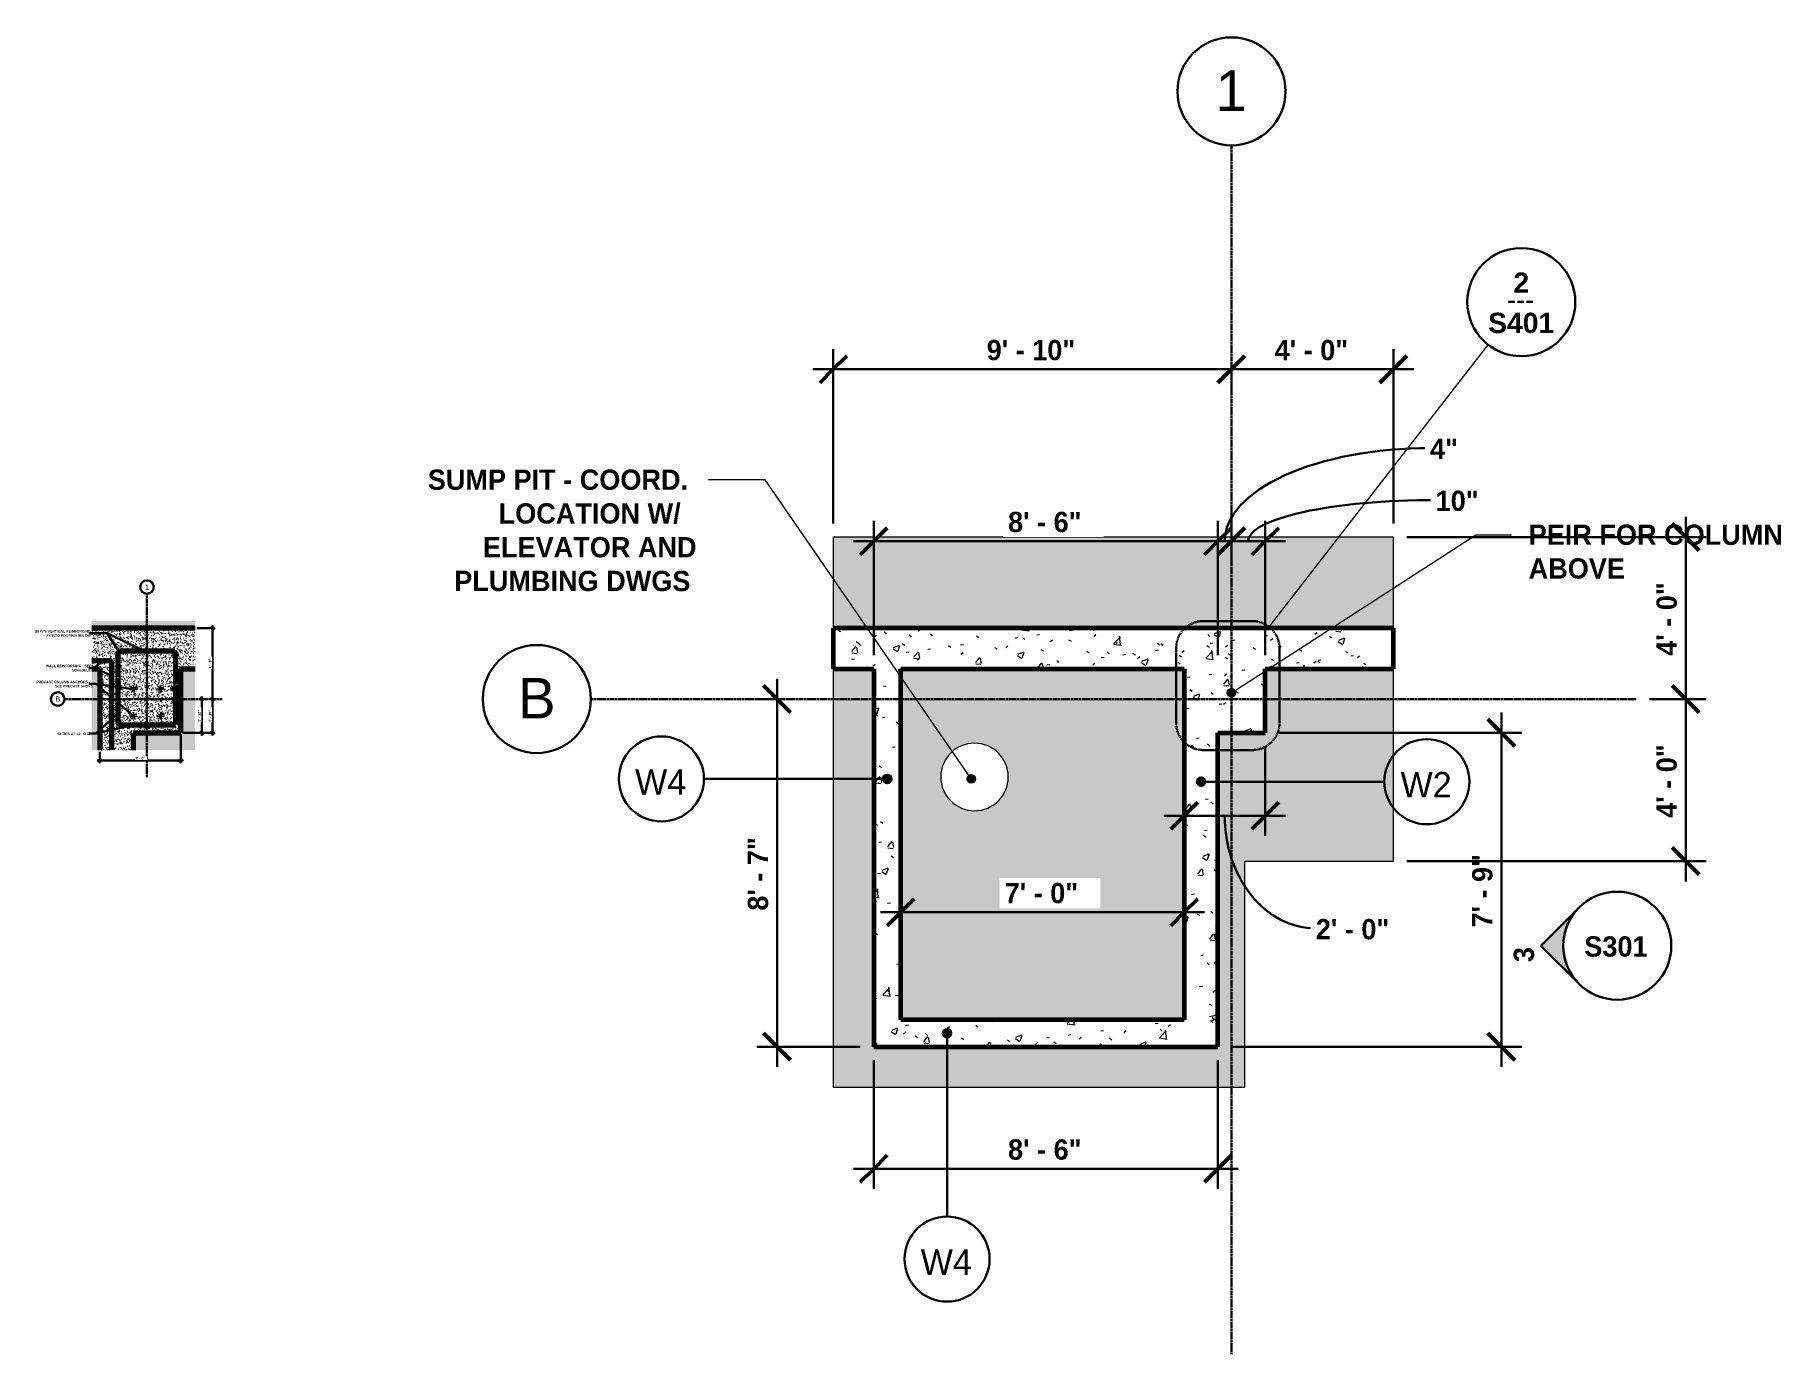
# Model space of a CAD drawing. Header units: inches. Extents: x -11943 to -10128, y -204 to 11732.
# Drawn here: x -11610 to -11093, y 11341 to 11732 of the extents above.
import ezdxf

# ---------------------------------------------------------------- set-up
doc = ezdxf.new("R2010")
doc.units = ezdxf.units.IN
doc.header["$MEASUREMENT"] = 0
for name, pattern in [('Dash 1_16_', [0.125, 0.0625, -0.0625]), ('Dash Dot 3_16_', [0.3125, 0.1875, -0.0625, 0, -0.0625]), ('Grid Line 1_2_', [0.875, 0.5, -0.125, 0.125, -0.125])]:
    doc.linetypes.add(name, pattern=pattern)
for name, color, linetype, lineweight in [('A-ANNO-DIMS', 211, 'Continuous', 9), ('A-ANNO-DIMS-64', 211, 'Continuous', 9), ('A-ANNO-DIMS-8', 211, 'Continuous', 9), ('A-ANNO-NOTE', 131, 'Continuous', 30), ('A-ANNO-SYMB', 150, 'Continuous', 9), ('A-DETL', 90, 'Continuous', 9), ('A-FLOR', 192, 'Continuous', 18), ('A-WALL', 113, 'Continuous', 18), ('A-WALL-IDEN', 211, 'Continuous', 30), ('A-WALL-PATT', 111, 'Continuous', 18), ('G-ANNO-SYMB', 111, 'Continuous', 30), ('G-ANNO-TEXT', 231, 'Continuous', 9), ('S-FNDN', 32, 'Continuous', 18), ('S-GRID', 1, 'Continuous', 9), ('S-GRID-IDEN', 1, 'Continuous', 30)]:
    doc.layers.add(name, color=color, linetype=linetype, lineweight=lineweight)
doc.styles.add('Arial_2', font='arial.ttf', dxfattribs={"height": 1.5})
doc.styles.add('Arial_3', font='arial.ttf', dxfattribs={"height": 12})
doc.styles.add('Arial_B', font='arialbd.ttf', dxfattribs={"height": 6})
doc.styles.add('Century Gothic', font='', dxfattribs={"height": 7.559055})
doc.styles.add('Century Gothic_1', font='', dxfattribs={"height": 0.09375})
doc.styles.add('Century Gothic_B_1', font='', dxfattribs={"height": 0.75})
doc.styles.add('Century Gothic_B_2', font='', dxfattribs={"height": 6})
doc.styles.get('Century Gothic').set_extended_font_data('Century Gothic')
doc.styles.get('Century Gothic_1').set_extended_font_data('Century Gothic')
doc.styles.get('Century Gothic_B_1').set_extended_font_data('Century Gothic', bold=True)
doc.styles.get('Century Gothic_B_2').set_extended_font_data('Century Gothic', bold=True)
doc.dimstyles.new('OD__1_16__Tol__', dxfattribs={"dimscale": 12, "dimtxt": 6.26501, "dimasz": 0.666667, "dimexe": 0.5, "dimexo": 0.333333, "dimgap": 0.083333, "dimtad": 1, "dimdec": 4, "dimrnd": 0.0625, "dimzin": 3, "dimdsep": 46, "dimlunit": 4, "dimtxsty": 'Century Gothic_B_2', "dimblk1": 'OBLIQUE', "dimblk2": 'OBLIQUE', "dimsah": 1, "dimcen": 0.09, "dimdle": 0.5, "dimazin": 0, "dimtfac": 1, "dimtdec": 4, "dimtix": 1, "dimtmove": 0, "dimatfit": 3, "dimfxl": 1, "dimtvp": 1, "dimtfill": 1, "dimfrac": 2, "dimtolj": 1, "dimtzin": 0, "dimlwd": 30, "dimlwe": 30, "dimarcsym": 2})
doc.dimstyles.new('OD__1_16__Tol___1', dxfattribs={"dimscale": 12, "dimtxt": 6.26501, "dimasz": 0.666667, "dimexe": 0.5, "dimexo": 0.333333, "dimgap": 0.083333, "dimtad": 1, "dimdec": 4, "dimrnd": 0.0625, "dimzin": 3, "dimdsep": 46, "dimlunit": 4, "dimtxsty": 'Century Gothic_B_2', "dimblk1": 'OBLIQUE', "dimblk2": 'OBLIQUE', "dimsah": 1, "dimcen": 0.09, "dimdle": 0.5, "dimazin": 0, "dimtfac": 1, "dimtdec": 4, "dimtix": 1, "dimtmove": 1, "dimatfit": 3, "dimfxl": 1, "dimtvp": 1, "dimtfill": 1, "dimfrac": 2, "dimtolj": 1, "dimtzin": 0, "dimlwd": 30, "dimlwe": 30, "dimarcsym": 2})
doc.dimstyles.new('OD__1_4__Tol___2', dxfattribs={"dimscale": 12, "dimtxt": 0.783126, "dimasz": 0.083333, "dimexe": 0.0625, "dimexo": 0.041667, "dimgap": 0.010417, "dimtad": 1, "dimrnd": 0.25, "dimzin": 1, "dimdsep": 46, "dimlunit": 4, "dimtxsty": 'Century Gothic_B_1', "dimblk1": 'OBLIQUE', "dimblk2": 'OBLIQUE', "dimsah": 1, "dimcen": 0.09, "dimdle": 0.0625, "dimazin": 0, "dimtfac": 1, "dimtdec": 4, "dimtix": 1, "dimtmove": 0, "dimatfit": 3, "dimfxl": 1, "dimtvp": 1, "dimtfill": 1, "dimfrac": 2, "dimtolj": 1, "dimtzin": 0, "dimlwd": 30, "dimlwe": 30, "dimarcsym": 2})
doc.dimstyles.new('OD__1_4__Tol___3', dxfattribs={"dimscale": 12, "dimtxt": 6.26501, "dimasz": 0.666667, "dimexe": 0.5, "dimexo": 0.333333, "dimgap": 0.083333, "dimtad": 1, "dimrnd": 0.25, "dimzin": 1, "dimdsep": 46, "dimlunit": 4, "dimtxsty": 'Century Gothic_B_2', "dimblk1": 'OBLIQUE', "dimblk2": 'OBLIQUE', "dimsah": 1, "dimcen": 0.09, "dimdle": 0.5, "dimazin": 0, "dimtfac": 1, "dimtdec": 4, "dimtix": 1, "dimtmove": 0, "dimatfit": 3, "dimfxl": 1, "dimtvp": 1, "dimtfill": 1, "dimfrac": 2, "dimtolj": 1, "dimtzin": 0, "dimlwd": 30, "dimlwe": 30, "dimarcsym": 2})
doc.dimstyles.new('OD__1_4__Tol___4', dxfattribs={"dimscale": 12, "dimtxt": 6.26501, "dimasz": 0.666667, "dimexe": 0.5, "dimexo": 0.333333, "dimgap": 0.083333, "dimtad": 1, "dimrnd": 0.25, "dimzin": 1, "dimdsep": 46, "dimlunit": 4, "dimtxsty": 'Century Gothic_B_2', "dimblk1": 'OBLIQUE', "dimblk2": 'OBLIQUE', "dimsah": 1, "dimcen": 0.09, "dimdle": 0.5, "dimazin": 0, "dimtfac": 1, "dimtdec": 4, "dimtix": 1, "dimtmove": 1, "dimatfit": 3, "dimfxl": 1, "dimtvp": 1, "dimtfill": 1, "dimfrac": 2, "dimtolj": 1, "dimtzin": 0, "dimlwd": 30, "dimlwe": 30, "dimarcsym": 2})
pattern_1 = [(50, (-8095.8574, 0), (2.29529108, -0.20022947), [0.24, -2.64]), (355, (-8095.8574, 0), (-0.44391855, 2.40684884), [0.192, -2.112]), (100.451, (-8095.6664, -0.017), (1.85147686, 2.206452), [0.204, -2.244]), (46.184, (-8095.8574, 0.64), (3.41498314, -0.5298822), [0.36, -3.96]), (96.636, (-8095.5724, 0.596), (2.9907744, 3.1175039), [0.306, -3.365]), (351.184, (-8095.8574, 0.64), (2.9911175, 3.1174062), [0.288, -3.168]), (21, (-8095.5374, 0.48), (1.91043364, -1.28790384), [0.24, -2.64]), (326, (-8095.5374, 0.48), (0.77860356, 2.3202934), [0.192, -2.112]), (71.451, (-8095.3784, 0.373), (2.6890473, 1.0321926), [0.204, -2.244]), (37.5, (-8095.85735, 0), (0.038893785, 1.0646921), [0.106, -1.981, 0.106, -2.038, -2.12]), (37.5, (-8095.85735, 0), (0.038893785, 1.0646921), [-4.23, 0.106, -2.014]), (7.5, (-8095.8574, 0), (0.84152303, 1.26163425), [0.106, -1.117, 0.106, -1.933, -0.808]), (7.5, (-8095.8574, 0), (0.84152303, 1.26163425), [-3.261, 0.106, -0.702]), (327.5, (-8096.57135, 0), (1.70784171, -0.07187965), [0.106, -0.694, 0.106, -2.39, -3.312]), (327.5, (-8096.57135, 0), (1.70784171, -0.07187965), [-3.296, 0.106, -3.206]), (317.5, (-8096.8914, 0), (1.86586297, 0.32069512), [0.106, -0.934, 0.106, -1.552, -2.352]), (317.5, (-8096.8914, 0), (1.86586297, 0.32069512), [-2.698, 0.106, -2.246])]
pattern_2 = [(50, (-7774.545, 0), (18.362056, -1.606828), [1.92, -21.12]), (355, (-7774.545, 0), (-3.552257, 19.255874), [1.536, -16.896]), (100.451, (-7773.015, -0.134), (14.81021, 17.649286), [1.632, -17.949]), (46.184, (-7774.545, 5.12), (27.32125, -4.237615), [2.88, -31.68]), (96.636, (-7772.268, 4.767), (23.927535, 24.937167), [2.448, -26.924]), (351.184, (-7774.545, 5.12), (23.927645, 24.937426), [2.304, -25.344]), (21, (-7771.985, 3.84), (15.28081, -10.307465), [1.92, -21.12]), (326, (-7771.985, 3.84), (6.22856, 18.563735), [1.536, -16.896]), (71.451, (-7770.712, 2.981), (21.509846, 8.25628), [1.632, -17.949]), (37.5, (-7774.5454, 0), (0.3110953, 8.5225365), [0.845, -15.846, 0.845, -16.307, -16.96]), (37.5, (-7774.5454, 0), (0.3110953, 8.5225365), [-33.843, 0.845, -16.115]), (7.5, (-7774.545, 0), (6.7346365, 10.0974314), [0.845, -8.934, 0.845, -15.462, -6.464]), (7.5, (-7774.545, 0), (6.7346365, 10.0974314), [-26.086, 0.845, -5.619]), (327.5, (-7780.2544, 0), (13.6661073, -0.5771864), [0.845, -5.555, 0.845, -19.123, -26.496]), (327.5, (-7780.2544, 0), (13.6661073, -0.5771864), [-26.368, 0.845, -25.651]), (317.5, (-7782.814, 0), (14.929853, 2.562859), [0.845, -7.475, 0.845, -12.416, -18.816]), (317.5, (-7782.814, 0), (14.929853, 2.562859), [-21.581, 0.845, -17.971])]

msp = doc.modelspace()

# ---------------------------------------------------------------- texts
at = {"layer": 'A-ANNO-NOTE', "lineweight": 9, "char_height": 0.75, "attachment_point": 1, "style": 'Century Gothic_B_1'}
for s, insert, width in [("(8) #7's VERTICAL REINFORCING", (-11610.42998, 11555.63444), 19.46775), ("- J's INTO FOOTING BELOW", (-11607.78415, 11554.38444), 16.261), ('WALL REINFORCING - SEE', (-11607.13865, 11545.38444), 15.47825), ('SCHEDULE', (-11599.51365, 11544.13444), 6.23675), ('PRECAST COLUMN ANCHORS -', (-11609.95124, 11540.63444), 18.887), ('SEE PRECAST SHOPS', (-11604.40958, 11539.38444), 12.1705)]:
    msp.add_mtext(s, dxfattribs=dict(at, insert=insert, width=width))
at = {"layer": 'A-ANNO-SYMB', "char_height": 6, "attachment_point": 1, "style": 'Arial_B'}
for s, insert, width in [('\\fArial|b1|i0|c0|p34|;2', (-11172.30985, 11661.54868), 5.656), ('S401', (-11179.80591, 11649.63165), 23.836)]:
    msp.add_mtext(s, dxfattribs=dict(at, insert=insert, width=width))
at = {"layer": 'A-WALL-IDEN', "lineweight": 9, "char_height": 7.559055, "width": 19.19, "attachment_point": 1, "style": 'Century Gothic'}
for s, insert in [('W4', (-11432.57063, 11514.39258)), ('W2', (-11205.77535, 11513.59174)), ('W4', (-11347.93986, 11372.17138))]:
    msp.add_mtext(s, dxfattribs=dict(at, insert=insert))
at = {"layer": 'G-ANNO-SYMB', "lineweight": 9, "insert": (-11151.32414, 11464.90256), "char_height": 6, "width": 23.028, "attachment_point": 1, "style": 'Century Gothic_B_2'}
msp.add_mtext('S301', dxfattribs=at)
at = {"layer": 'G-ANNO-SYMB', "lineweight": 9, "insert": (-11172.25205, 11457.2685), "char_height": 6, "width": 5.858, "attachment_point": 1, "rotation": 90, "style": 'Century Gothic_B_2'}
msp.add_mtext('\\fCentury Gothic|b1|i0|c0|p34|;3', dxfattribs=at)
at = {"layer": 'G-ANNO-TEXT', "color": 147, "lineweight": 20, "char_height": 6, "attachment_point": 1, "style": 'Century Gothic_B_2'}
for s, insert, width in [('SUMP PIT - COORD. ', (-11493.97905, 11603.17882), 94.536), ('LOCATION W/ ', (-11472.97905, 11593.17882), 69.084), ('PEIR FOR COLUMN ', (-11167.81225, 11586.87754), 93.122), ('ELEVATOR AND ', (-11477.64572, 11583.17882), 74.74), ('PLUMBING DWGS', (-11486.14572, 11573.17882), 85.042), ('ABOVE', (-11167.81225, 11576.87754), 35.148)]:
    msp.add_mtext(s, dxfattribs=dict(at, insert=insert, width=width))
at = {"layer": 'S-GRID-IDEN', "lineweight": 9, "attachment_point": 1}
for s, insert, char_height, width, style in [('1', (-11260.62182, 11721.41041), 12, 11.312, 'Arial_3'), ('1', (-11577.77517, 11569.13173), 1.5, 1.414, 'Arial_2'), ('B', (-11467.28199, 11541.44328), 12, 13.534, 'Arial_3'), ('B', (-11604.31556, 11535.97113), 1.5, 1.69175, 'Arial_2')]:
    msp.add_mtext(s, dxfattribs=dict(at, insert=insert, char_height=char_height, width=width, style=style))

# ---------------------------------------------------------------- blocks, each defined once
blk = doc.blocks.new('Grid - Grid Head - Circle-1738874-DETAIL - PIER AT ELEVATOR')
at = {"layer": 'S-GRID-IDEN'}
for start, end in [(0, 180), (180, 0)]:
    blk.add_arc((-3481.32, 11568.36), 2, start, end, dxfattribs=at)
blk = doc.blocks.new('DIMBLOCK11-DETAIL - PIER AT ELEVATOR')
at = {"layer": 'A-ANNO-DIMS-8', "lineweight": 30}
for p, q in [((-11557.78, 11556.19), (-11562.45, 11556.19)), ((-11562.39, 11556.19), (-11557.03, 11556.19)), ((-11557.78, 11556.94), (-11557.78, 11535.19)), ((-11557.57, 11535.19), (-11558.53, 11535.19)), ((-11557.78, 11535.19), (-11557.57, 11535.19))]:
    blk.add_line(p, q, dxfattribs=at)
at = {"layer": 'A-ANNO-DIMS-8', "lineweight": 50}
for p, q in [((-11557.78, 11556.19), (-11558.28, 11556.69)), ((-11557.78, 11556.19), (-11557.28, 11555.69)), ((-11557.78, 11535.19), (-11558.28, 11535.69)), ((-11557.78, 11535.19), (-11557.28, 11534.69))]:
    blk.add_line(p, q, dxfattribs=at)
at = {"layer": 'A-ANNO-DIMS-8', "color": 0, "lineweight": 30, "insert": (-11558.86, 11544.29), "char_height": 0.75, "width": 3.3563, "attachment_point": 1, "rotation": 90, "line_spacing_factor": 0.984502, "style": 'Century Gothic_B_1', "bg_fill": 3, "box_fill_scale": 1.25, "bg_fill_color": 256, "bg_fill_true_color": 13158600, "bg_fill_transparency": 0}
blk.add_mtext('1\' - 9"', dxfattribs=at)
blk = doc.blocks.new('_Oblique')
at = {"color": 0, "linetype": 'ByBlock', "lineweight": -2}
blk.add_line((-0.5, -0.5), (0.5, 0.5), dxfattribs=at)
blk = doc.blocks.new('DIMBLOCK12-DETAIL - PIER AT ELEVATOR')
at = {"layer": 'A-ANNO-DIMS-8', "lineweight": 30}
for p, q in [((-11557.57, 11535.19), (-11558.53, 11535.19)), ((-11557.78, 11535.19), (-11557.78, 11524.44)), ((-11557.78, 11535.19), (-11557.57, 11535.19)), ((-11566.68, 11525.19), (-11557.03, 11525.19)), ((-11557.78, 11525.19), (-11566.68, 11525.19))]:
    blk.add_line(p, q, dxfattribs=at)
at = {"layer": 'A-ANNO-DIMS-8', "lineweight": 50}
for p, q in [((-11557.78, 11535.19), (-11558.28, 11535.69)), ((-11557.78, 11535.19), (-11557.28, 11534.69)), ((-11557.78, 11525.19), (-11558.28, 11525.69)), ((-11557.78, 11525.19), (-11557.28, 11524.69))]:
    blk.add_line(p, q, dxfattribs=at)
at = {"layer": 'A-ANNO-DIMS-8', "color": 0, "lineweight": 30, "insert": (-11558.86, 11528.5), "char_height": 0.75, "width": 4.0573, "attachment_point": 1, "rotation": 90, "line_spacing_factor": 0.984502, "style": 'Century Gothic_B_1', "bg_fill": 3, "box_fill_scale": 1.25, "bg_fill_color": 256, "bg_fill_true_color": 13158600, "bg_fill_transparency": 0}
blk.add_mtext('0\' - 10"', dxfattribs=at)
blk = doc.blocks.new('DIMBLOCK13-DETAIL - PIER AT ELEVATOR')
at = {"layer": 'A-ANNO-DIMS-8', "lineweight": 30}
for p, q in [((-11567.18, 11524.69), (-11567.18, 11516.25)), ((-11567.18, 11517), (-11567.18, 11524.69)), ((-11591.93, 11517), (-11566.43, 11517)), ((-11591.18, 11517), (-11591.18, 11519.59)), ((-11591.18, 11519.53), (-11591.18, 11516.25))]:
    blk.add_line(p, q, dxfattribs=at)
at = {"layer": 'A-ANNO-DIMS-8', "lineweight": 50}
for p, q in [((-11591.18, 11517), (-11591.68, 11516.5)), ((-11591.18, 11517), (-11590.68, 11517.5)), ((-11567.18, 11517), (-11567.68, 11516.5)), ((-11567.18, 11517), (-11566.68, 11517.5))]:
    blk.add_line(p, q, dxfattribs=at)
at = {"layer": 'A-ANNO-DIMS-8', "color": 0, "lineweight": 30, "insert": (-11580.58, 11518.08), "char_height": 0.75, "width": 3.3563, "attachment_point": 1, "line_spacing_factor": 0.984502, "style": 'Century Gothic_B_1', "bg_fill": 3, "box_fill_scale": 1.25, "bg_fill_color": 256, "bg_fill_true_color": 13158600, "bg_fill_transparency": 0}
blk.add_mtext('2\' - 0"', dxfattribs=at)
blk = doc.blocks.new('DIMBLOCK14-DETAIL - PIER AT ELEVATOR')
at = {"layer": 'A-ANNO-DIMS-8', "lineweight": 50}
for p, q in [((-11560.93, 11535.19), (-11561.43, 11535.69)), ((-11560.93, 11535.19), (-11560.43, 11534.69)), ((-11560.93, 11525.19), (-11561.43, 11525.69)), ((-11560.93, 11525.19), (-11560.43, 11524.69))]:
    blk.add_line(p, q, dxfattribs=at)
at = {"layer": 'A-ANNO-DIMS-8', "lineweight": 30}
for p, q in [((-11561.13, 11535.19), (-11560.18, 11535.19)), ((-11560.93, 11535.19), (-11561.13, 11535.19)), ((-11560.93, 11524.44), (-11560.93, 11535.94)), ((-11566.68, 11525.19), (-11560.18, 11525.19)), ((-11560.93, 11525.19), (-11566.68, 11525.19))]:
    blk.add_line(p, q, dxfattribs=at)
at = {"layer": 'A-ANNO-DIMS-8', "color": 0, "lineweight": 30, "insert": (-11562.01, 11528.5), "char_height": 0.75, "width": 4.0573, "attachment_point": 1, "rotation": 90, "line_spacing_factor": 0.984502, "style": 'Century Gothic_B_1', "bg_fill": 3, "box_fill_scale": 1.25, "bg_fill_color": 256, "bg_fill_true_color": 13158600, "bg_fill_transparency": 0}
blk.add_mtext('0\' - 10"', dxfattribs=at)
blk = doc.blocks.new('Grid - Grid Head - Circle-1738874-FOUNDATION PLAN AT ELEVATOR PIT')
at = {"layer": 'S-GRID-IDEN'}
for start, end in [(360, 180), (180, 360)]:
    blk.add_arc((0, 0), 0.25, start, end, dxfattribs=at)
blk = doc.blocks.new('Elevation - Filled Arrow-1738296-FOUNDATION PLAN AT ELEVATOR PIT')
at = {"layer": 'G-ANNO-SYMB'}
for start, end in [(360, 180), (180, 360)]:
    blk.add_arc((0, 0), 0.25, start, end, dxfattribs=at)
blk = doc.blocks.new('Elevation - Filled Arrow-1738116-FOUNDATION PLAN AT ELEVATOR PIT')
at = {"layer": 'G-ANNO-SYMB', "lineweight": 9}
h = blk.add_hatch(color=256, dxfattribs=at)
edge = h.paths.add_edge_path(flags=0)
edge.add_line((0, 0.3536), (0.1768, 0.1768))
edge.add_arc((0, 0), 0.25, 45, 135)
edge.add_line((-0.1768, 0.1768), (0, 0.3536))
at = {"layer": 'G-ANNO-SYMB'}
for p, q in [((0, 0.3536), (-0.1768, 0.1768)), ((0.1768, 0.1768), (0, 0.3536))]:
    blk.add_line(p, q, dxfattribs=at)
blk.add_arc((0, 0), 0.25, 45, 135, dxfattribs=at)
blk = doc.blocks.new('DIMBLOCK15-FOUNDATION PLAN AT ELEVATOR PIT')
at = {"layer": 'A-ANNO-DIMS-64', "lineweight": 30}
for p, q in [((-11361.87, 11428.19), (-11361.87, 11390.05)), ((-11361.87, 11396.05), (-11361.87, 11428.19)), ((-11259.87, 11428.19), (-11259.87, 11390.05)), ((-11259.87, 11396.05), (-11259.87, 11428.19)), ((-11367.87, 11396.05), (-11253.87, 11396.05))]:
    blk.add_line(p, q, dxfattribs=at)
at = {"layer": 'A-ANNO-DIMS-64', "lineweight": 50}
for p, q in [((-11361.87, 11396.05), (-11357.87, 11400.05)), ((-11259.87, 11396.05), (-11255.87, 11400.05)), ((-11361.87, 11396.05), (-11365.87, 11392.05)), ((-11259.87, 11396.05), (-11263.87, 11392.05))]:
    blk.add_line(p, q, dxfattribs=at)
at = {"layer": 'A-ANNO-DIMS-64', "color": 0, "lineweight": 30, "insert": (-11322.06, 11404.74), "char_height": 6, "width": 26.85, "attachment_point": 1, "line_spacing_factor": 0.984502, "style": 'Century Gothic_B_2', "bg_fill": 3, "box_fill_scale": 1.25, "bg_fill_color": 256, "bg_fill_true_color": 13158600, "bg_fill_transparency": 0}
blk.add_mtext('8\' - 6"', dxfattribs=at)
blk = doc.blocks.new('Wall Type - Familia4-287244-FOUNDATION PLAN AT ELEVATOR PIT')
at = {"layer": 'A-WALL-IDEN'}
blk.add_circle((0, 0), 0.1969, dxfattribs=at)
blk = doc.blocks.new('DIMBLOCK16-FOUNDATION PLAN AT ELEVATOR PIT')
at = {"layer": 'A-ANNO-DIMS-64', "lineweight": 30}
for p, q in [((-11361.87, 11548.19), (-11361.87, 11587.95)), ((-11259.87, 11548.19), (-11259.87, 11587.95)), ((-11367.87, 11581.95), (-11259.87, 11581.95)), ((-11361.87, 11581.95), (-11361.87, 11548.19)), ((-11259.87, 11581.95), (-11259.87, 11548.19))]:
    blk.add_line(p, q, dxfattribs=at)
at = {"layer": 'A-ANNO-DIMS-64', "lineweight": 50}
for p, q in [((-11361.87, 11581.95), (-11357.87, 11585.95)), ((-11259.87, 11581.95), (-11255.87, 11585.95)), ((-11361.87, 11581.95), (-11365.87, 11577.95)), ((-11259.87, 11581.95), (-11263.87, 11577.95))]:
    blk.add_line(p, q, dxfattribs=at)
at = {"layer": 'A-ANNO-DIMS-64', "color": 0, "lineweight": 30, "insert": (-11322.06, 11590.65), "char_height": 6, "width": 26.85, "attachment_point": 1, "line_spacing_factor": 0.984502, "style": 'Century Gothic_B_2', "bg_fill": 3, "box_fill_scale": 1.25, "bg_fill_color": 256, "bg_fill_true_color": 13158600, "bg_fill_transparency": 0}
blk.add_mtext('8\' - 6"', dxfattribs=at)
blk = doc.blocks.new('DIMBLOCK17-FOUNDATION PLAN AT ELEVATOR PIT')
at = {"layer": 'A-ANNO-DIMS-64', "lineweight": 30}
for p, q in [((-11255.87, 11592.5), (-11255.87, 11575.95)), ((-11255.87, 11581.95), (-11255.87, 11592.5)), ((-11259.87, 11548.19), (-11259.87, 11587.95)), ((-11259.87, 11581.95), (-11255.87, 11581.95)), ((-11259.87, 11581.95), (-11259.87, 11548.19))]:
    blk.add_line(p, q, dxfattribs=at)
at = {"layer": 'A-ANNO-DIMS-64', "lineweight": 50}
for p, q in [((-11259.87, 11581.95), (-11255.87, 11585.95)), ((-11255.87, 11581.95), (-11251.87, 11585.95)), ((-11259.87, 11581.95), (-11263.87, 11577.95)), ((-11255.87, 11581.95), (-11259.87, 11577.95))]:
    blk.add_line(p, q, dxfattribs=at)
at = {"layer": 'A-ANNO-DIMS-64', "lineweight": 30}
blk.add_ellipse((-11197.03, 11581.95), major_axis=(60.84, 0), ratio=0.453664, start_param=1.570796, end_param=3.141593, dxfattribs=at)
at = {"layer": 'A-ANNO-DIMS-64', "color": 0, "lineweight": 30, "insert": (-11197.03, 11612.32), "char_height": 6, "width": 9.1887, "attachment_point": 1, "line_spacing_factor": 0.984502, "style": 'Century Gothic_B_2', "bg_fill": 3, "box_fill_scale": 1.25, "bg_fill_color": 256, "bg_fill_true_color": 13158600, "bg_fill_transparency": 0}
blk.add_mtext('4"', dxfattribs=at)
blk = doc.blocks.new('DIMBLOCK18-FOUNDATION PLAN AT ELEVATOR PIT')
at = {"layer": 'A-ANNO-DIMS-64', "lineweight": 30}
for p, q in [((-11255.87, 11592.5), (-11255.87, 11575.95)), ((-11255.87, 11581.95), (-11255.87, 11592.5)), ((-11245.87, 11548.19), (-11245.87, 11587.95)), ((-11255.87, 11581.95), (-11239.87, 11581.95)), ((-11245.87, 11581.95), (-11245.87, 11548.19))]:
    blk.add_line(p, q, dxfattribs=at)
at = {"layer": 'A-ANNO-DIMS-64', "lineweight": 50}
for p, q in [((-11255.87, 11581.95), (-11251.87, 11585.95)), ((-11245.87, 11581.95), (-11241.87, 11585.95)), ((-11255.87, 11581.95), (-11259.87, 11577.95)), ((-11245.87, 11581.95), (-11249.87, 11577.95))]:
    blk.add_line(p, q, dxfattribs=at)
at = {"layer": 'A-ANNO-DIMS-64', "lineweight": 30}
blk.add_ellipse((-11195.37, 11581.95), major_axis=(55.5, 0), ratio=0.219957, start_param=1.570796, end_param=3.141593, dxfattribs=at)
at = {"layer": 'A-ANNO-DIMS-64', "color": 0, "lineweight": 30, "insert": (-11195.37, 11596.93), "char_height": 6, "width": 14.7974, "attachment_point": 1, "line_spacing_factor": 0.984502, "style": 'Century Gothic_B_2', "bg_fill": 3, "box_fill_scale": 1.25, "bg_fill_color": 256, "bg_fill_true_color": 13158600, "bg_fill_transparency": 0}
blk.add_mtext('10"', dxfattribs=at)
blk = doc.blocks.new('DIMBLOCK19-FOUNDATION PLAN AT ELEVATOR PIT')
at = {"layer": 'A-ANNO-DIMS-64', "lineweight": 50}
for p, q in [((-11390.47, 11535.19), (-11394.47, 11539.19)), ((-11390.47, 11535.19), (-11386.47, 11531.19)), ((-11390.47, 11432.19), (-11394.47, 11436.19)), ((-11390.47, 11432.19), (-11386.47, 11428.19))]:
    blk.add_line(p, q, dxfattribs=at)
at = {"layer": 'A-ANNO-DIMS-64', "lineweight": 30}
for p, q in [((-11390.47, 11541.19), (-11390.47, 11426.19)), ((-11388.81, 11535.19), (-11396.47, 11535.19)), ((-11390.47, 11535.19), (-11388.81, 11535.19)), ((-11365.87, 11432.19), (-11396.47, 11432.19)), ((-11390.47, 11432.19), (-11365.87, 11432.19))]:
    blk.add_line(p, q, dxfattribs=at)
at = {"layer": 'A-ANNO-DIMS-64', "color": 0, "lineweight": 30, "insert": (-11399.16, 11472.5), "char_height": 6, "width": 26.85, "attachment_point": 1, "rotation": 90, "line_spacing_factor": 0.984502, "style": 'Century Gothic_B_2', "bg_fill": 3, "box_fill_scale": 1.25, "bg_fill_color": 256, "bg_fill_true_color": 13158600, "bg_fill_transparency": 0}
blk.add_mtext('8\' - 7"', dxfattribs=at)
blk = doc.blocks.new('DIMBLOCK20-FOUNDATION PLAN AT ELEVATOR PIT')
at = {"layer": 'A-ANNO-DIMS-64', "lineweight": 50}
for p, q in [((-11353.87, 11472.03), (-11349.87, 11476.03)), ((-11269.87, 11472.03), (-11265.87, 11476.03)), ((-11353.87, 11472.03), (-11357.87, 11468.03)), ((-11269.87, 11472.03), (-11273.87, 11468.03))]:
    blk.add_line(p, q, dxfattribs=at)
at = {"layer": 'A-ANNO-DIMS-64', "lineweight": 30}
for p, q in [((-11359.87, 11472.03), (-11263.87, 11472.03)), ((-11353.87, 11473.69), (-11353.87, 11466.03)), ((-11353.87, 11472.03), (-11353.87, 11473.69)), ((-11269.87, 11473.69), (-11269.87, 11466.03)), ((-11269.87, 11472.03), (-11269.87, 11473.69))]:
    blk.add_line(p, q, dxfattribs=at)
at = {"layer": 'A-ANNO-DIMS-64', "color": 0, "lineweight": 30, "insert": (-11323.06, 11480.72), "char_height": 6, "width": 26.85, "attachment_point": 1, "line_spacing_factor": 0.984502, "style": 'Century Gothic_B_2', "bg_fill": 3, "box_fill_scale": 1.25, "bg_fill_color": 256, "bg_fill_true_color": 13158600, "bg_fill_transparency": 0}
blk.add_mtext('7\' - 0"', dxfattribs=at)
blk = doc.blocks.new('DIMBLOCK21-FOUNDATION PLAN AT ELEVATOR PIT')
at = {"layer": 'A-ANNO-DIMS-64', "lineweight": 50}
for p, q in [((-11175.86, 11525.19), (-11179.86, 11529.19)), ((-11175.86, 11525.19), (-11171.86, 11521.19)), ((-11175.86, 11432.19), (-11179.86, 11436.19)), ((-11175.86, 11432.19), (-11171.86, 11428.19))]:
    blk.add_line(p, q, dxfattribs=at)
at = {"layer": 'A-ANNO-DIMS-64', "lineweight": 30}
for p, q in [((-11175.86, 11531.19), (-11175.86, 11426.19)), ((-11241.87, 11525.19), (-11169.86, 11525.19)), ((-11175.86, 11525.19), (-11241.87, 11525.19)), ((-11255.87, 11432.19), (-11169.86, 11432.19)), ((-11175.86, 11432.19), (-11255.87, 11432.19))]:
    blk.add_line(p, q, dxfattribs=at)
at = {"layer": 'A-ANNO-DIMS-64', "color": 0, "lineweight": 30, "insert": (-11184.55, 11467.5), "char_height": 6, "width": 26.85, "attachment_point": 1, "rotation": 90, "line_spacing_factor": 0.984502, "style": 'Century Gothic_B_2', "bg_fill": 3, "box_fill_scale": 1.25, "bg_fill_color": 256, "bg_fill_true_color": 13158600, "bg_fill_transparency": 0}
blk.add_mtext('7\' - 9"', dxfattribs=at)
blk = doc.blocks.new('DIMBLOCK22-FOUNDATION PLAN AT ELEVATOR PIT')
at = {"layer": 'A-ANNO-DIMS-64', "lineweight": 50}
for p, q in [((-11121.25, 11535.19), (-11125.25, 11539.19)), ((-11121.25, 11535.19), (-11117.25, 11531.19)), ((-11121.25, 11487.19), (-11125.25, 11491.19)), ((-11121.25, 11487.19), (-11117.25, 11483.19))]:
    blk.add_line(p, q, dxfattribs=at)
at = {"layer": 'A-ANNO-DIMS-64', "lineweight": 30}
for p, q in [((-11131.96, 11535.19), (-11115.25, 11535.19)), ((-11121.25, 11535.19), (-11131.96, 11535.19)), ((-11121.25, 11481.19), (-11121.25, 11535.19)), ((-11203.87, 11487.19), (-11115.25, 11487.19)), ((-11121.25, 11487.19), (-11203.87, 11487.19))]:
    blk.add_line(p, q, dxfattribs=at)
at = {"layer": 'A-ANNO-DIMS-64', "color": 0, "lineweight": 30, "insert": (-11129.94, 11500), "char_height": 6, "width": 26.85, "attachment_point": 1, "rotation": 90, "line_spacing_factor": 0.984502, "style": 'Century Gothic_B_2', "bg_fill": 3, "box_fill_scale": 1.25, "bg_fill_color": 256, "bg_fill_true_color": 13158600, "bg_fill_transparency": 0}
blk.add_mtext('4\' - 0"', dxfattribs=at)
blk = doc.blocks.new('DIMBLOCK23-FOUNDATION PLAN AT ELEVATOR PIT')
at = {"layer": 'A-ANNO-DIMS-64', "lineweight": 30}
for p, q in [((-11121.25, 11535.19), (-11121.25, 11589.19)), ((-11203.87, 11583.19), (-11115.25, 11583.19)), ((-11121.25, 11583.19), (-11203.87, 11583.19)), ((-11131.96, 11535.19), (-11115.25, 11535.19)), ((-11121.25, 11535.19), (-11131.96, 11535.19))]:
    blk.add_line(p, q, dxfattribs=at)
at = {"layer": 'A-ANNO-DIMS-64', "lineweight": 50}
for p, q in [((-11121.25, 11583.19), (-11125.25, 11587.19)), ((-11121.25, 11583.19), (-11117.25, 11579.19)), ((-11121.25, 11535.19), (-11125.25, 11539.19)), ((-11121.25, 11535.19), (-11117.25, 11531.19))]:
    blk.add_line(p, q, dxfattribs=at)
at = {"layer": 'A-ANNO-DIMS-64', "color": 0, "lineweight": 30, "insert": (-11129.94, 11548), "char_height": 6, "width": 26.85, "attachment_point": 1, "rotation": 90, "line_spacing_factor": 0.984502, "style": 'Century Gothic_B_2', "bg_fill": 3, "box_fill_scale": 1.25, "bg_fill_color": 256, "bg_fill_true_color": 13158600, "bg_fill_transparency": 0}
blk.add_mtext('4\' - 0"', dxfattribs=at)
blk = doc.blocks.new('DIMBLOCK24-FOUNDATION PLAN AT ELEVATOR PIT')
at = {"layer": 'A-ANNO-DIMS-64', "lineweight": 30}
for p, q in [((-11373.87, 11587.19), (-11373.87, 11638.89)), ((-11379.87, 11632.89), (-11255.87, 11632.89)), ((-11373.87, 11632.89), (-11373.87, 11587.19)), ((-11255.87, 11634.55), (-11255.87, 11626.89)), ((-11255.87, 11632.89), (-11255.87, 11634.55))]:
    blk.add_line(p, q, dxfattribs=at)
at = {"layer": 'A-ANNO-DIMS-64', "lineweight": 50}
for p, q in [((-11373.87, 11632.89), (-11369.87, 11636.89)), ((-11255.87, 11632.89), (-11251.87, 11636.89)), ((-11373.87, 11632.89), (-11377.87, 11628.89)), ((-11255.87, 11632.89), (-11259.87, 11628.89))]:
    blk.add_line(p, q, dxfattribs=at)
at = {"layer": 'A-ANNO-DIMS-64', "color": 0, "lineweight": 30, "insert": (-11328.39, 11641.58), "char_height": 6, "width": 32.4587, "attachment_point": 1, "line_spacing_factor": 0.984502, "style": 'Century Gothic_B_2', "bg_fill": 3, "box_fill_scale": 1.25, "bg_fill_color": 256, "bg_fill_true_color": 13158600, "bg_fill_transparency": 0}
blk.add_mtext('9\' - 10"', dxfattribs=at)
blk = doc.blocks.new('DIMBLOCK25-FOUNDATION PLAN AT ELEVATOR PIT')
at = {"layer": 'A-ANNO-DIMS-64', "lineweight": 50}
for p, q in [((-11255.87, 11632.89), (-11251.87, 11636.89)), ((-11207.87, 11632.89), (-11203.87, 11636.89)), ((-11255.87, 11632.89), (-11259.87, 11628.89)), ((-11207.87, 11632.89), (-11211.87, 11628.89))]:
    blk.add_line(p, q, dxfattribs=at)
at = {"layer": 'A-ANNO-DIMS-64', "lineweight": 30}
for p, q in [((-11207.87, 11587.19), (-11207.87, 11638.89)), ((-11255.87, 11634.55), (-11255.87, 11626.89)), ((-11255.87, 11632.89), (-11255.87, 11634.55)), ((-11255.87, 11632.89), (-11201.87, 11632.89)), ((-11207.87, 11632.89), (-11207.87, 11587.19))]:
    blk.add_line(p, q, dxfattribs=at)
at = {"layer": 'A-ANNO-DIMS-64', "color": 0, "lineweight": 30, "insert": (-11243.06, 11641.58), "char_height": 6, "width": 26.85, "attachment_point": 1, "line_spacing_factor": 0.984502, "style": 'Century Gothic_B_2', "bg_fill": 3, "box_fill_scale": 1.25, "bg_fill_color": 256, "bg_fill_true_color": 13158600, "bg_fill_transparency": 0}
blk.add_mtext('4\' - 0"', dxfattribs=at)
blk = doc.blocks.new('DIMBLOCK26-FOUNDATION PLAN AT ELEVATOR PIT')
at = {"layer": 'A-ANNO-DIMS-64', "lineweight": 30}
for p, q in [((-11245.87, 11521.19), (-11245.87, 11494.64)), ((-11245.87, 11500.64), (-11245.87, 11521.19)), ((-11269.87, 11502.29), (-11269.87, 11494.64)), ((-11269.87, 11500.64), (-11269.87, 11502.29)), ((-11275.87, 11500.64), (-11239.87, 11500.64))]:
    blk.add_line(p, q, dxfattribs=at)
at = {"layer": 'A-ANNO-DIMS-64', "lineweight": 50}
for p, q in [((-11269.87, 11500.64), (-11265.87, 11504.64)), ((-11245.87, 11500.64), (-11241.87, 11504.64)), ((-11269.87, 11500.64), (-11273.87, 11496.64)), ((-11245.87, 11500.64), (-11249.87, 11496.64))]:
    blk.add_line(p, q, dxfattribs=at)
at = {"layer": 'A-ANNO-DIMS-64', "lineweight": 30}
blk.add_ellipse((-11230.88, 11500.64), major_axis=(0, 33.38), ratio=0.808487, start_param=1.570796, end_param=3.141593, dxfattribs=at)
at = {"layer": 'A-ANNO-DIMS-64', "color": 0, "lineweight": 30, "insert": (-11230.88, 11470.02), "char_height": 6, "width": 26.85, "attachment_point": 1, "line_spacing_factor": 0.984502, "style": 'Century Gothic_B_2', "bg_fill": 3, "box_fill_scale": 1.25, "bg_fill_color": 256, "bg_fill_true_color": 13158600, "bg_fill_transparency": 0}
blk.add_mtext('2\' - 0"', dxfattribs=at)
blk = doc.blocks.new('Detail View - Callout Head-1738297-FOUNDATION PLAN AT ELEVATOR PIT')
at = {"layer": 'A-ANNO-SYMB', "lineweight": 30}
for start, end in [(360, 180), (180, 360)]:
    blk.add_arc((0, 0), 0.25, start, end, dxfattribs=at)
at = {"layer": 'A-ANNO-SYMB', "insert": (-0.0662, 0.0585), "char_height": 0.09375, "width": 0.160969, "attachment_point": 1, "style": 'Century Gothic_1'}
blk.add_mtext('---', dxfattribs=at)

# ---------------------------------------------------------------- hatches: boundary and pattern name
at = {"layer": 'A-ANNO-NOTE'}
h = msp.add_hatch(color=256, dxfattribs=at)
edge = h.paths.add_edge_path(flags=0)
edge.add_arc((-11585.49596, 11549.29239), 0.15625, 0, 360)
h = msp.add_hatch(color=256, dxfattribs=at)
edge = h.paths.add_edge_path(flags=0)
edge.add_arc((-11577.18623, 11549.07108), 0.15625, 0, 360)
h = msp.add_hatch(color=256, dxfattribs=at)
edge = h.paths.add_edge_path(flags=0)
edge.add_arc((-11589.96829, 11546.72605), 0.15625, 0, 360)
h = msp.add_hatch(color=256, dxfattribs=at)
edge = h.paths.add_edge_path(flags=0)
edge.add_arc((-11587.7726, 11542.12221), 0.15625, 0, 360)
h = msp.add_hatch(color=256, dxfattribs=at)
edge = h.paths.add_edge_path(flags=0)
edge.add_arc((-11581.26977, 11538.10576), 0.15625, 0, 360)
h = msp.add_hatch(color=256, dxfattribs=at)
edge = h.paths.add_edge_path(flags=0)
edge.add_arc((-11585.65951, 11531.05932), 0.15625, 0, 360)
h = msp.add_hatch(color=256, dxfattribs=at)
edge = h.paths.add_edge_path(flags=0)
edge.add_arc((-11581.11567, 11530.14165), 0.15625, 0, 360)
at = {"layer": 'A-FLOR'}
h = msp.add_hatch(color=256, dxfattribs=at)
h.paths.add_polyline_path([(-11353.86914, 11420.1894), (-11251.86914, 11420.1894), (-11251.86914, 11487.1894), (-11207.86914, 11487.1894), (-11207.86914, 11544.1894), (-11245.86914, 11544.1894), (-11245.86914, 11525.1894), (-11259.86914, 11525.1894), (-11259.86914, 11432.1894), (-11361.86914, 11432.1894), (-11361.86914, 11544.1894), (-11373.86914, 11544.1894), (-11373.86914, 11420.1894), (-11361.86914, 11420.1894)], flags=0)
h.paths.add_polyline_path([(-11270.56468, 11440.1894), (-11269.86914, 11440.1894), (-11269.86914, 11544.1894), (-11353.86914, 11544.1894), (-11353.86914, 11440.1894), (-11323.8985, 11440.1894)], flags=0)
h.paths.add_polyline_path([(-11333.03395, 11502.15873), (-11335.07884, 11502.59339), (-11336.98867, 11503.4437), (-11338.67997, 11504.6725), (-11340.07884, 11506.2261), (-11341.12412, 11508.03659), (-11341.77014, 11510.02484), (-11341.98867, 11512.10395), (-11341.77014, 11514.18307), (-11341.12412, 11516.17132), (-11340.07884, 11517.9818), (-11338.67997, 11519.5354), (-11336.98867, 11520.76421), (-11335.07884, 11521.61452), (-11333.03395, 11522.04917), (-11330.94338, 11522.04917), (-11328.8985, 11521.61452), (-11326.98867, 11520.76421), (-11325.29736, 11519.5354), (-11323.8985, 11517.9818), (-11322.85321, 11516.17132), (-11322.20719, 11514.18307), (-11321.98867, 11512.10395), (-11322.20719, 11510.02484), (-11322.85321, 11508.03659), (-11323.90198, 11506.22223), (-11325.29736, 11504.6725), (-11326.98867, 11503.4437), (-11328.8985, 11502.59339), (-11330.94338, 11502.15873)], flags=0)
h.paths.add_polyline_path([(-11257.67846, 11556.1894), (-11207.86914, 11556.1894), (-11207.86914, 11583.1894), (-11373.86914, 11583.1894), (-11373.86914, 11556.1894), (-11259.39045, 11556.1894)], flags=0)
h = msp.add_hatch(color=256, dxfattribs=at)
h.paths.add_polyline_path([(-11578.4953, 11520.08639), (-11562.94601, 11520.08639), (-11562.94601, 11544.1894), (-11567.18109, 11544.1894), (-11567.18109, 11525.1894), (-11581.18109, 11525.1894), (-11581.18109, 11520.08639)], flags=0)
h.paths.add_polyline_path([(-11591.18109, 11520.08639), (-11591.18109, 11544.1894), (-11593.55969, 11544.1894), (-11593.55969, 11520.08639)], flags=0)
h.paths.add_polyline_path([(-11576.64168, 11556.1894), (-11562.94601, 11556.1894), (-11562.94601, 11558.29848), (-11593.55969, 11558.29848), (-11593.55969, 11556.1894), (-11577.22446, 11556.1894)], flags=0)
at = {"layer": 'A-WALL-IDEN'}
h = msp.add_hatch(color=256, dxfattribs=at)
edge = h.paths.add_edge_path(flags=0)
edge.add_arc((-11357.86914, 11511.51296), 1.25, 0, 360)
h = msp.add_hatch(color=256, dxfattribs=at)
edge = h.paths.add_edge_path(flags=0)
edge.add_arc((-11264.86914, 11510.71212), 1.25, 0, 360)
h = msp.add_hatch(color=256, dxfattribs=at)
edge = h.paths.add_edge_path(flags=0)
edge.add_arc((-11340.13601, 11436.1894), 1.25, 0, 360)
at = {"layer": 'A-WALL-PATT', "lineweight": 9}
h = msp.add_hatch(dxfattribs=at)
h.set_pattern_fill('FP_3', color=256, style=0, pattern_type=2)
h.set_pattern_definition(pattern_1)
h.paths.add_polyline_path([(-11593.55969, 11544.1894), (-11562.94601, 11544.1894), (-11562.94601, 11556.1894), (-11593.55969, 11556.1894), (-11593.55969, 11544.46385)], flags=0)
h = msp.add_hatch(dxfattribs=at)
h.set_pattern_fill('FP_4', color=256, style=0, pattern_type=2)
h.set_pattern_definition(pattern_2)
h.paths.add_polyline_path([(-11269.86914, 11544.1894), (-11207.86914, 11544.1894), (-11207.86914, 11556.1894), (-11373.86914, 11556.1894), (-11373.86914, 11544.1894), (-11353.86914, 11544.1894)], flags=0)
h = msp.add_hatch(dxfattribs=at)
h.set_pattern_fill('FP_3', color=256, style=0, pattern_type=2)
h.set_pattern_definition(pattern_1)
h.paths.add_polyline_path([(-11581.7298, 11520.08639), (-11581.18109, 11520.08639), (-11581.18109, 11544.1894), (-11591.18109, 11544.1894), (-11591.18109, 11520.08639)], flags=0)
h = msp.add_hatch(dxfattribs=at)
h.set_pattern_fill('FP_3', color=256, style=0, pattern_type=2)
h.set_pattern_definition(pattern_1)
h.paths.add_polyline_path([(-11581.18109, 11525.1894), (-11567.18109, 11525.1894), (-11567.18109, 11544.1894), (-11581.18109, 11544.1894), (-11581.18109, 11539.76834)], flags=0)
h = msp.add_hatch(dxfattribs=at)
h.set_pattern_fill('FP_4', color=256, style=0, pattern_type=2)
h.set_pattern_definition(pattern_2)
h.paths.add_polyline_path([(-11361.86914, 11432.1894), (-11353.86914, 11432.1894), (-11353.86914, 11544.1894), (-11361.86914, 11544.1894), (-11361.86914, 11504.83226)], flags=0)
h = msp.add_hatch(dxfattribs=at)
h.set_pattern_fill('FP_4', color=256, style=0, pattern_type=2)
h.set_pattern_definition(pattern_2)
h.paths.add_polyline_path([(-11259.86914, 11432.1894), (-11259.86914, 11544.1894), (-11269.86914, 11544.1894), (-11269.86914, 11432.1894)], flags=0)
h = msp.add_hatch(dxfattribs=at)
h.set_pattern_fill('FP_4', color=256, style=0, pattern_type=2)
h.set_pattern_definition(pattern_2)
h.paths.add_polyline_path([(-11245.86914, 11525.1894), (-11245.86914, 11544.1894), (-11259.86914, 11544.1894), (-11259.86914, 11525.1894)], flags=0)
h = msp.add_hatch(dxfattribs=at)
h.set_pattern_fill('FP_4', color=256, style=0, pattern_type=2)
h.set_pattern_definition(pattern_2)
h.paths.add_polyline_path([(-11269.86914, 11432.1894), (-11269.86914, 11440.1894), (-11353.86914, 11440.1894), (-11353.86914, 11432.1894), (-11270.81032, 11432.1894)], flags=0)
at = {"layer": 'G-ANNO-TEXT', "lineweight": 20}
h = msp.add_hatch(color=147, dxfattribs=at)
edge = h.paths.add_edge_path(flags=0)
edge.add_arc((-11255.89467, 11537.06063), 1.25, 0, 360)
h = msp.add_hatch(color=147, dxfattribs=at)
edge = h.paths.add_edge_path(flags=0)
edge.add_arc((-11332.94969, 11511.5413), 1.25, 0, 360)

# ---------------------------------------------------------------- linework, layer by layer
at = {"layer": 'A-ANNO-NOTE'}
for p, q in [((-11589.02082, 11554.70576), (-11594.36699, 11554.70576)), ((-11589.02082, 11554.70576), (-11594.36699, 11554.70576)), ((-11585.49596, 11549.29239), (-11589.02082, 11554.70576)), ((-11577.18623, 11549.07108), (-11589.02082, 11554.70576)), ((-11592.83419, 11544.45576), (-11594.36699, 11544.45576)), ((-11592.83419, 11544.45576), (-11594.36699, 11544.45576)), ((-11589.96829, 11546.72605), (-11592.83419, 11544.45576)), ((-11587.7726, 11542.12221), (-11592.83419, 11544.45576)), ((-11592.32195, 11539.70576), (-11594.36699, 11539.70576)), ((-11592.32195, 11539.70576), (-11594.36699, 11539.70576)), ((-11581.26977, 11538.10576), (-11592.32195, 11539.70576)), ((-11581.11567, 11530.14165), (-11592.32195, 11539.70576))]:
    msp.add_line(p, q, dxfattribs=at)
for centre in [(-11585.49596, 11549.29239), (-11577.18623, 11549.07108), (-11589.96829, 11546.72605), (-11587.7726, 11542.12221), (-11581.26977, 11538.10576), (-11585.65951, 11531.05932), (-11581.11567, 11530.14165)]:
    msp.add_circle(centre, 0.15625, dxfattribs=at)
at = {"layer": 'A-DETL', "linetype": 'Dash 1_16_', "lineweight": 70}
for p, q in [((-11585.68109, 11527.9269), (-11585.68109, 11549.0519)), ((-11585.24359, 11549.4894), (-11569.11859, 11549.4894)), ((-11568.68109, 11549.0519), (-11568.68109, 11527.9269)), ((-11593.55969, 11546.6257), (-11587.71692, 11546.6257)), ((-11587.71692, 11546.6257), (-11587.71692, 11520.08639)), ((-11569.11859, 11527.4894), (-11585.24359, 11527.4894))]:
    msp.add_line(p, q, dxfattribs=at)
for centre in [(-11585.24359, 11549.0519), (-11577.18109, 11549.0519), (-11569.11859, 11549.0519), (-11585.24359, 11538.4894), (-11581.18109, 11538.1894), (-11573.18109, 11538.1894), (-11569.11859, 11538.4894), (-11585.24359, 11527.9269), (-11581.18109, 11530.1894), (-11577.18109, 11527.9269), (-11573.18109, 11530.1894), (-11569.11859, 11527.9269)]:
    msp.add_circle(centre, 0.4375, dxfattribs=at)
at = {"layer": 'A-FLOR'}
for p, q in [((-11207.86914, 11583.1894), (-11373.86914, 11583.1894)), ((-11373.86914, 11583.1894), (-11373.86914, 11556.1894)), ((-11207.86914, 11556.1894), (-11207.86914, 11583.1894)), ((-11373.86914, 11544.1894), (-11373.86914, 11420.1894)), ((-11207.86914, 11487.1894), (-11207.86914, 11544.1894)), ((-11251.86914, 11420.1894), (-11251.86914, 11487.1894)), ((-11251.86914, 11487.1894), (-11207.86914, 11487.1894)), ((-11373.86914, 11420.1894), (-11251.86914, 11420.1894))]:
    msp.add_line(p, q, dxfattribs=at)
for start, end in [(0, 180), (180, 0)]:
    msp.add_arc((-11331.98867, 11512.10395), 10, start, end, dxfattribs=at)
at = {"layer": 'A-WALL', "lineweight": 60}
for p, q in [((-11361.86914, 11544.1894), (-11361.86914, 11432.1894)), ((-11353.86914, 11440.1894), (-11353.86914, 11544.1894)), ((-11269.86914, 11440.1894), (-11353.86914, 11440.1894)), ((-11361.86914, 11432.1894), (-11269.86914, 11432.1894))]:
    msp.add_line(p, q, dxfattribs=at)
at = {"layer": 'A-WALL-IDEN'}
for p, q in [((-11357.86914, 11511.51296), (-11412.16836, 11511.51296)), ((-11264.86914, 11510.71212), (-11210.56993, 11510.71212))]:
    msp.add_line(p, q, dxfattribs=at)
for centre in [(-11357.86914, 11511.51296), (-11264.86914, 11510.71212), (-11340.13601, 11436.1894)]:
    msp.add_circle(centre, 1.25, dxfattribs=at)
at = {"layer": 'G-ANNO-TEXT', "color": 147, "lineweight": 20}
msp.add_line((-11394.01435, 11600.17882), (-11410.89402, 11600.17882), dxfattribs=at)
for centre in [(-11255.89467, 11537.06063), (-11332.94969, 11511.5413)]:
    msp.add_circle(centre, 1.25, dxfattribs=at)
at = {"layer": 'S-FNDN', "lineweight": 70}
for p, q in [((-11562.94601, 11556.1894), (-11593.55969, 11556.1894)), ((-11593.55969, 11544.1894), (-11591.18109, 11544.1894)), ((-11591.18109, 11544.1894), (-11591.18109, 11520.08639)), ((-11567.18109, 11525.1894), (-11567.18109, 11544.1894)), ((-11567.18109, 11544.1894), (-11562.94601, 11544.1894)), ((-11581.18109, 11520.08639), (-11581.18109, 11525.1894)), ((-11581.18109, 11525.1894), (-11567.18109, 11525.1894))]:
    msp.add_line(p, q, dxfattribs=at)
at = {"layer": 'S-FNDN', "lineweight": 60}
for p, q in [((-11207.86914, 11556.1894), (-11373.86914, 11556.1894)), ((-11373.86914, 11556.1894), (-11373.86914, 11544.1894)), ((-11207.86914, 11544.1894), (-11207.86914, 11556.1894)), ((-11373.86914, 11544.1894), (-11361.86914, 11544.1894)), ((-11353.86914, 11544.1894), (-11269.86914, 11544.1894)), ((-11269.86914, 11544.1894), (-11269.86914, 11440.1894)), ((-11245.86914, 11525.1894), (-11245.86914, 11544.1894)), ((-11245.86914, 11544.1894), (-11207.86914, 11544.1894)), ((-11259.86914, 11432.1894), (-11259.86914, 11525.1894)), ((-11259.86914, 11525.1894), (-11245.86914, 11525.1894)), ((-11269.86914, 11432.1894), (-11259.86914, 11432.1894))]:
    msp.add_line(p, q, dxfattribs=at)
at = {"layer": 'S-GRID', "linetype": 'Grid Line 1_2_', "lineweight": 30}
for p, q in [((-11255.86914, 11341.14591), (-11255.86914, 11699.21845)), ((-11577.18109, 11512.02531), (-11577.18109, 11566.35774)), ((-11554.88675, 11535.1894), (-11601.61503, 11535.1894)), ((-11135.96303, 11535.1894), (-11445.67769, 11535.1894))]:
    msp.add_line(p, q, dxfattribs=at)

# ---------------------------------------------------------------- block references
at = {"layer": 'A-ANNO-SYMB', "xscale": 63.99999999999997, "yscale": 63.99999999999997, "zscale": 63.99999999999997}
msp.add_blockref('Detail View - Callout Head-1738297-FOUNDATION PLAN AT ELEVATOR PIT', (-11169.98323, 11652.78829), dxfattribs=at)
at = {"layer": 'A-WALL-IDEN', "xscale": 63.99999999999997, "yscale": 63.99999999999997, "zscale": 63.99999999999997}
for p in [(-11424.76678, 11511.51296), (-11197.9715, 11510.71212), (-11340.13601, 11369.29176)]:
    msp.add_blockref('Wall Type - Familia4-287244-FOUNDATION PLAN AT ELEVATOR PIT', p, dxfattribs=at)
at = {"layer": 'G-ANNO-SYMB', "xscale": 63.99999999999997, "yscale": 63.99999999999997, "zscale": 63.99999999999997}
msp.add_blockref('Elevation - Filled Arrow-1738296-FOUNDATION PLAN AT ELEVATOR PIT', (-11141.55179, 11462.12015), dxfattribs=at)
at = {"layer": 'G-ANNO-SYMB', "xscale": 63.99999999999997, "yscale": 63.99999999999997, "zscale": 63.99999999999997, "rotation": 90.00000000001498}
msp.add_blockref('Elevation - Filled Arrow-1738116-FOUNDATION PLAN AT ELEVATOR PIT', (-11141.55179, 11462.12015), dxfattribs=at)
at = {"layer": 'S-GRID-IDEN', "xscale": 63.99999999999997, "yscale": 63.99999999999997, "zscale": 63.99999999999997}
msp.add_blockref('Grid - Grid Head - Circle-1738874-FOUNDATION PLAN AT ELEVATOR PIT', (-11255.86914, 11715.21845), dxfattribs=at)
at = {"layer": 'S-GRID-IDEN'}
msp.add_blockref('Grid - Grid Head - Circle-1738874-DETAIL - PIER AT ELEVATOR', (-8095.85735, 0), dxfattribs=at)
at = {"layer": 'S-GRID-IDEN', "xscale": 63.99999999999997, "yscale": 63.99999999999997, "zscale": 63.99999999999997, "rotation": 89.99999999999974}
msp.add_blockref('Grid - Grid Head - Circle-1738874-FOUNDATION PLAN AT ELEVATOR PIT', (-11461.67769, 11535.1894), dxfattribs=at)
at = {"layer": 'S-GRID-IDEN', "rotation": 90.0000000000011}
msp.add_blockref('Grid - Grid Head - Circle-1738874-DETAIL - PIER AT ELEVATOR', (-35.25729, 15016.51313), dxfattribs=at)

msp.set_redraw_order([(e.dxf.handle, doc.entitydb.next_handle()) for e in msp.query("TEXT MTEXT ATTDEF DIMENSION ARC_DIMENSION")])  # texts and dimensions are drawn at this point

# ---------------------------------------------------------------- next in the draw order: dimensions: what is measured, and where the dimension line sits
at = {"layer": 'A-ANNO-DIMS', "lineweight": 30}
for base, p1, p2, picture, middle in [((-11259.86914, 11581.95481), (-11361.86914, 11544.1894), (-11259.86914, 11544.1894), 'DIMBLOCK16-FOUNDATION PLAN AT ELEVATOR PIT', (-11310.86914, 11586.10572)), ((-11259.86914, 11396.04938), (-11361.86914, 11432.1894), (-11259.86914, 11432.1894), 'DIMBLOCK15-FOUNDATION PLAN AT ELEVATOR PIT', (-11310.86914, 11400.2003))]:
    dim = msp.add_linear_dim(base=base, p1=p1, p2=p2, dimstyle='OD__1_16__Tol__', override={"dimpost": '<>', "dimfxl": 102}, dxfattribs=at)
    dim.commit()
    dim.dimension.update_dxf_attribs({"geometry": picture, "text_midpoint": middle})
dim = msp.add_linear_dim(base=(-11557.77566, 11535.1894), p1=(-11562.88675, 11556.1894), p2=(-11557.06856, 11535.1894), angle=90, dimstyle='OD__1_4__Tol___2', override={"dimpost": '<>', "dimfxl": 21.791086}, dxfattribs=at)
dim.commit()
dim.dimension.update_dxf_attribs({"geometry": 'DIMBLOCK11-DETAIL - PIER AT ELEVATOR', "text_midpoint": (-11558.29453, 11545.6894)})

# ---------------------------------------------------------------- next in the draw order: linework, layer by layer
at = {"layer": 'A-ANNO-SYMB', "linetype": 'Dash Dot 3_16_', "lineweight": 30}
msp.add_line((-11272.24058, 11550.29524), (-11272.24058, 11528.08781), dxfattribs=at)
at = {"layer": 'A-WALL-IDEN'}
msp.add_line((-11340.13601, 11436.1894), (-11340.13601, 11381.89018), dxfattribs=at)

# ---------------------------------------------------------------- next in the draw order: dimensions: what is measured, and where the dimension line sits
at = {"layer": 'A-ANNO-DIMS', "lineweight": 30}
dim = msp.add_linear_dim(base=(-11255.86914, 11581.95481), p1=(-11259.86914, 11544.1894), p2=(-11255.86914, 11596.50391), dimstyle='OD__1_16__Tol___1', override={"dimpost": '<>', "dimfxl": 52.467211}, dxfattribs=at)
dim.commit()
dim.dimension.update_dxf_attribs({"geometry": 'DIMBLOCK17-FOUNDATION PLAN AT ELEVATOR PIT', "text_midpoint": (-11192.43788, 11608.3224), "dimtype": 160})
for base, p1, p2, dimstyle, override, picture, middle in [((-11390.46789, 11432.1894), (-11384.81104, 11535.1894), (-11361.86914, 11432.1894), 'OD__1_4__Tol___3', {"dimpost": '<>', "dimfxl": 105.524076}, 'DIMBLOCK19-FOUNDATION PLAN AT ELEVATOR PIT', (-11394.61881, 11483.6894)), ((-11557.77566, 11525.1894), (-11557.06856, 11535.1894), (-11567.18109, 11525.1894), 'OD__1_4__Tol___2', {"dimpost": '<>', "dimfxl": 14.221932}, 'DIMBLOCK12-DETAIL - PIER AT ELEVATOR', (-11558.29453, 11530.1894)), ((-11175.86303, 11432.1894), (-11245.86914, 11525.1894), (-11259.86914, 11432.1894), 'OD__1_4__Tol___3', {"dimpost": '<>', "dimfxl": 94.04786}, 'DIMBLOCK21-FOUNDATION PLAN AT ELEVATOR PIT', (-11180.01395, 11478.6894))]:
    dim = msp.add_linear_dim(base=base, p1=p1, p2=p2, angle=90, dimstyle=dimstyle, override=override, dxfattribs=at)
    dim.commit()
    dim.dimension.update_dxf_attribs({"geometry": picture, "text_midpoint": middle})

# ---------------------------------------------------------------- next in the draw order: linework, layer by layer
at = {"layer": 'A-ANNO-SYMB', "linetype": 'Dash Dot 3_16_', "lineweight": 30}
msp.add_arc((-11264.24058, 11550.29524), 8, 90, 180, dxfattribs=at)
at = {"layer": 'G-ANNO-TEXT', "color": 147, "lineweight": 20}
msp.add_line((-11332.94969, 11511.5413), (-11394.01435, 11600.17882), dxfattribs=at)

# ---------------------------------------------------------------- next in the draw order: dimensions: what is measured, and where the dimension line sits
at = {"layer": 'A-ANNO-DIMS', "lineweight": 30}
dim = msp.add_linear_dim(base=(-11245.86914, 11581.95481), p1=(-11255.86914, 11596.50391), p2=(-11245.86914, 11544.1894), dimstyle='OD__1_16__Tol___1', override={"dimpost": '<>', "dimfxl": 53.261695}, dxfattribs=at)
dim.commit()
dim.dimension.update_dxf_attribs({"geometry": 'DIMBLOCK18-FOUNDATION PLAN AT ELEVATOR PIT', "text_midpoint": (-11187.96733, 11592.93118), "dimtype": 160})
for base, p1, p2, dimstyle, override, picture, middle in [((-11567.18109, 11516.99802), (-11591.18109, 11520.02531), (-11567.18109, 11525.1894), 'OD__1_4__Tol___2', {"dimpost": '<>', "dimfxl": 24.549294}, 'DIMBLOCK13-DETAIL - PIER AT ELEVATOR', (-11579.18109, 11517.51688)), ((-11269.86914, 11472.03321), (-11353.86914, 11477.69007), (-11269.86914, 11477.69007), 'OD__1_16__Tol__', {"dimpost": '<>', "dimfxl": 84}, 'DIMBLOCK20-FOUNDATION PLAN AT ELEVATOR PIT', (-11311.86914, 11476.18413))]:
    dim = msp.add_linear_dim(base=base, p1=p1, p2=p2, dimstyle=dimstyle, override=override, dxfattribs=at)
    dim.commit()
    dim.dimension.update_dxf_attribs({"geometry": picture, "text_midpoint": middle})

# ---------------------------------------------------------------- next in the draw order: hatches: boundary and pattern name
at = {"layer": 'A-ANNO-NOTE'}
h = msp.add_hatch(color=256, dxfattribs=at)
edge = h.paths.add_edge_path(flags=0)
edge.add_arc((-11581.11567, 11527.52798), 0.15625, 0, 360)

# ---------------------------------------------------------------- next in the draw order: linework, layer by layer
for p, q in [((-11585.65951, 11531.05932), (-11592.32195, 11524.95576)), ((-11581.11567, 11527.52798), (-11592.32195, 11524.95576)), ((-11592.32195, 11524.95576), (-11594.36699, 11524.95576)), ((-11592.32195, 11524.95576), (-11594.36699, 11524.95576))]:
    msp.add_line(p, q, dxfattribs=at)
msp.add_circle((-11581.11567, 11527.52798), 0.15625, dxfattribs=at)
at = {"layer": 'A-ANNO-SYMB', "linetype": 'Dash Dot 3_16_', "lineweight": 30}
for p, q in [((-11249.63731, 11558.29524), (-11264.24058, 11558.29524)), ((-11241.63731, 11528.08781), (-11241.63731, 11550.29524))]:
    msp.add_line(p, q, dxfattribs=at)
msp.add_arc((-11249.63731, 11550.29524), 8, 0, 90, dxfattribs=at)
at = {"layer": 'G-ANNO-TEXT', "color": 147, "lineweight": 20}
for p, q in [((-11255.89467, 11537.06063), (-11183.44332, 11583.87754)), ((-11183.44332, 11583.87754), (-11172.93225, 11583.87754))]:
    msp.add_line(p, q, dxfattribs=at)

# ---------------------------------------------------------------- next in the draw order: texts
at = {"layer": 'A-ANNO-NOTE', "lineweight": 9, "insert": (-11603.76227, 11525.25925), "char_height": 0.75, "width": 11.38775, "attachment_point": 1, "style": 'Century Gothic_B_1'}
msp.add_mtext('#3 TIES AT 12" O.C.', dxfattribs=at)

# ---------------------------------------------------------------- next in the draw order: dimensions: what is measured, and where the dimension line sits
at = {"layer": 'A-ANNO-DIMS', "lineweight": 30}
dim = msp.add_linear_dim(base=(-11560.92527, 11535.1894), p1=(-11567.18109, 11525.1894), p2=(-11561.63237, 11535.1894), angle=90, dimstyle='OD__1_4__Tol___2', override={"dimpost": '<>', "dimfxl": 11.436268}, dxfattribs=at)
dim.commit()
dim.dimension.update_dxf_attribs({"geometry": 'DIMBLOCK14-DETAIL - PIER AT ELEVATOR', "text_midpoint": (-11561.44413, 11530.1894)})

# ---------------------------------------------------------------- next in the draw order: dimensions: what is measured, and where the dimension line sits
dim = msp.add_linear_dim(base=(-11255.86914, 11632.89107), p1=(-11373.86914, 11583.1894), p2=(-11255.86914, 11638.54793), dimstyle='OD__1_4__Tol___3', override={"dimpost": '<>', "dimfxl": 130.340197}, dxfattribs=at)
dim.commit()
dim.dimension.update_dxf_attribs({"geometry": 'DIMBLOCK24-FOUNDATION PLAN AT ELEVATOR PIT', "text_midpoint": (-11314.86914, 11637.04199)})
dim = msp.add_linear_dim(base=(-11121.25239, 11535.1894), p1=(-11207.86914, 11487.1894), p2=(-11135.96303, 11535.1894), angle=90, dimstyle='OD__1_4__Tol___3', override={"dimpost": '<>', "dimfxl": 86.455128}, dxfattribs=at)
dim.commit()
dim.dimension.update_dxf_attribs({"geometry": 'DIMBLOCK22-FOUNDATION PLAN AT ELEVATOR PIT', "text_midpoint": (-11125.40331, 11511.1894)})

# ---------------------------------------------------------------- next in the draw order: dimensions: what is measured, and where the dimension line sits
dim = msp.add_linear_dim(base=(-11121.25239, 11583.1894), p1=(-11135.96303, 11535.1894), p2=(-11207.86914, 11583.1894), angle=90, dimstyle='OD__1_4__Tol___3', override={"dimpost": '<>', "dimfxl": 86.455128}, dxfattribs=at)
dim.commit()
dim.dimension.update_dxf_attribs({"geometry": 'DIMBLOCK23-FOUNDATION PLAN AT ELEVATOR PIT', "text_midpoint": (-11125.40331, 11559.1894)})
dim = msp.add_linear_dim(base=(-11245.86914, 11500.6379), p1=(-11269.86914, 11506.29475), p2=(-11245.86914, 11525.1894), dimstyle='OD__1_4__Tol___4', override={"dimpost": '<>', "dimfxl": 30.545172}, dxfattribs=at)
dim.commit()
dim.dimension.update_dxf_attribs({"geometry": 'DIMBLOCK26-FOUNDATION PLAN AT ELEVATOR PIT', "text_midpoint": (-11217.45576, 11466.02462), "dimtype": 160})

# ---------------------------------------------------------------- next in the draw order: linework, layer by layer
at = {"layer": 'A-ANNO-SYMB', "linetype": 'Dash Dot 3_16_', "lineweight": 30}
msp.add_line((-11264.24058, 11520.08781), (-11249.63731, 11520.08781), dxfattribs=at)
for centre, start, end in [((-11264.24058, 11528.08781), 180, 270), ((-11249.63731, 11528.08781), 270, 0)]:
    msp.add_arc(centre, 8, start, end, dxfattribs=at)

# ---------------------------------------------------------------- next in the draw order: dimensions: what is measured, and where the dimension line sits
at = {"layer": 'A-ANNO-DIMS', "lineweight": 30}
dim = msp.add_linear_dim(base=(-11207.86914, 11632.89107), p1=(-11255.86914, 11638.54793), p2=(-11207.86914, 11583.1894), dimstyle='OD__1_4__Tol___3', override={"dimpost": '<>', "dimfxl": 73.270505}, dxfattribs=at)
dim.commit()
dim.dimension.update_dxf_attribs({"geometry": 'DIMBLOCK25-FOUNDATION PLAN AT ELEVATOR PIT', "text_midpoint": (-11231.86914, 11637.04199)})

# ---------------------------------------------------------------- next in the draw order: linework, layer by layer
at = {"layer": 'A-ANNO-SYMB'}
msp.add_line((-11244.72819, 11556.61193), (-11179.80146, 11640.15491), dxfattribs=at)

doc.saveas('drawing.dxf')
